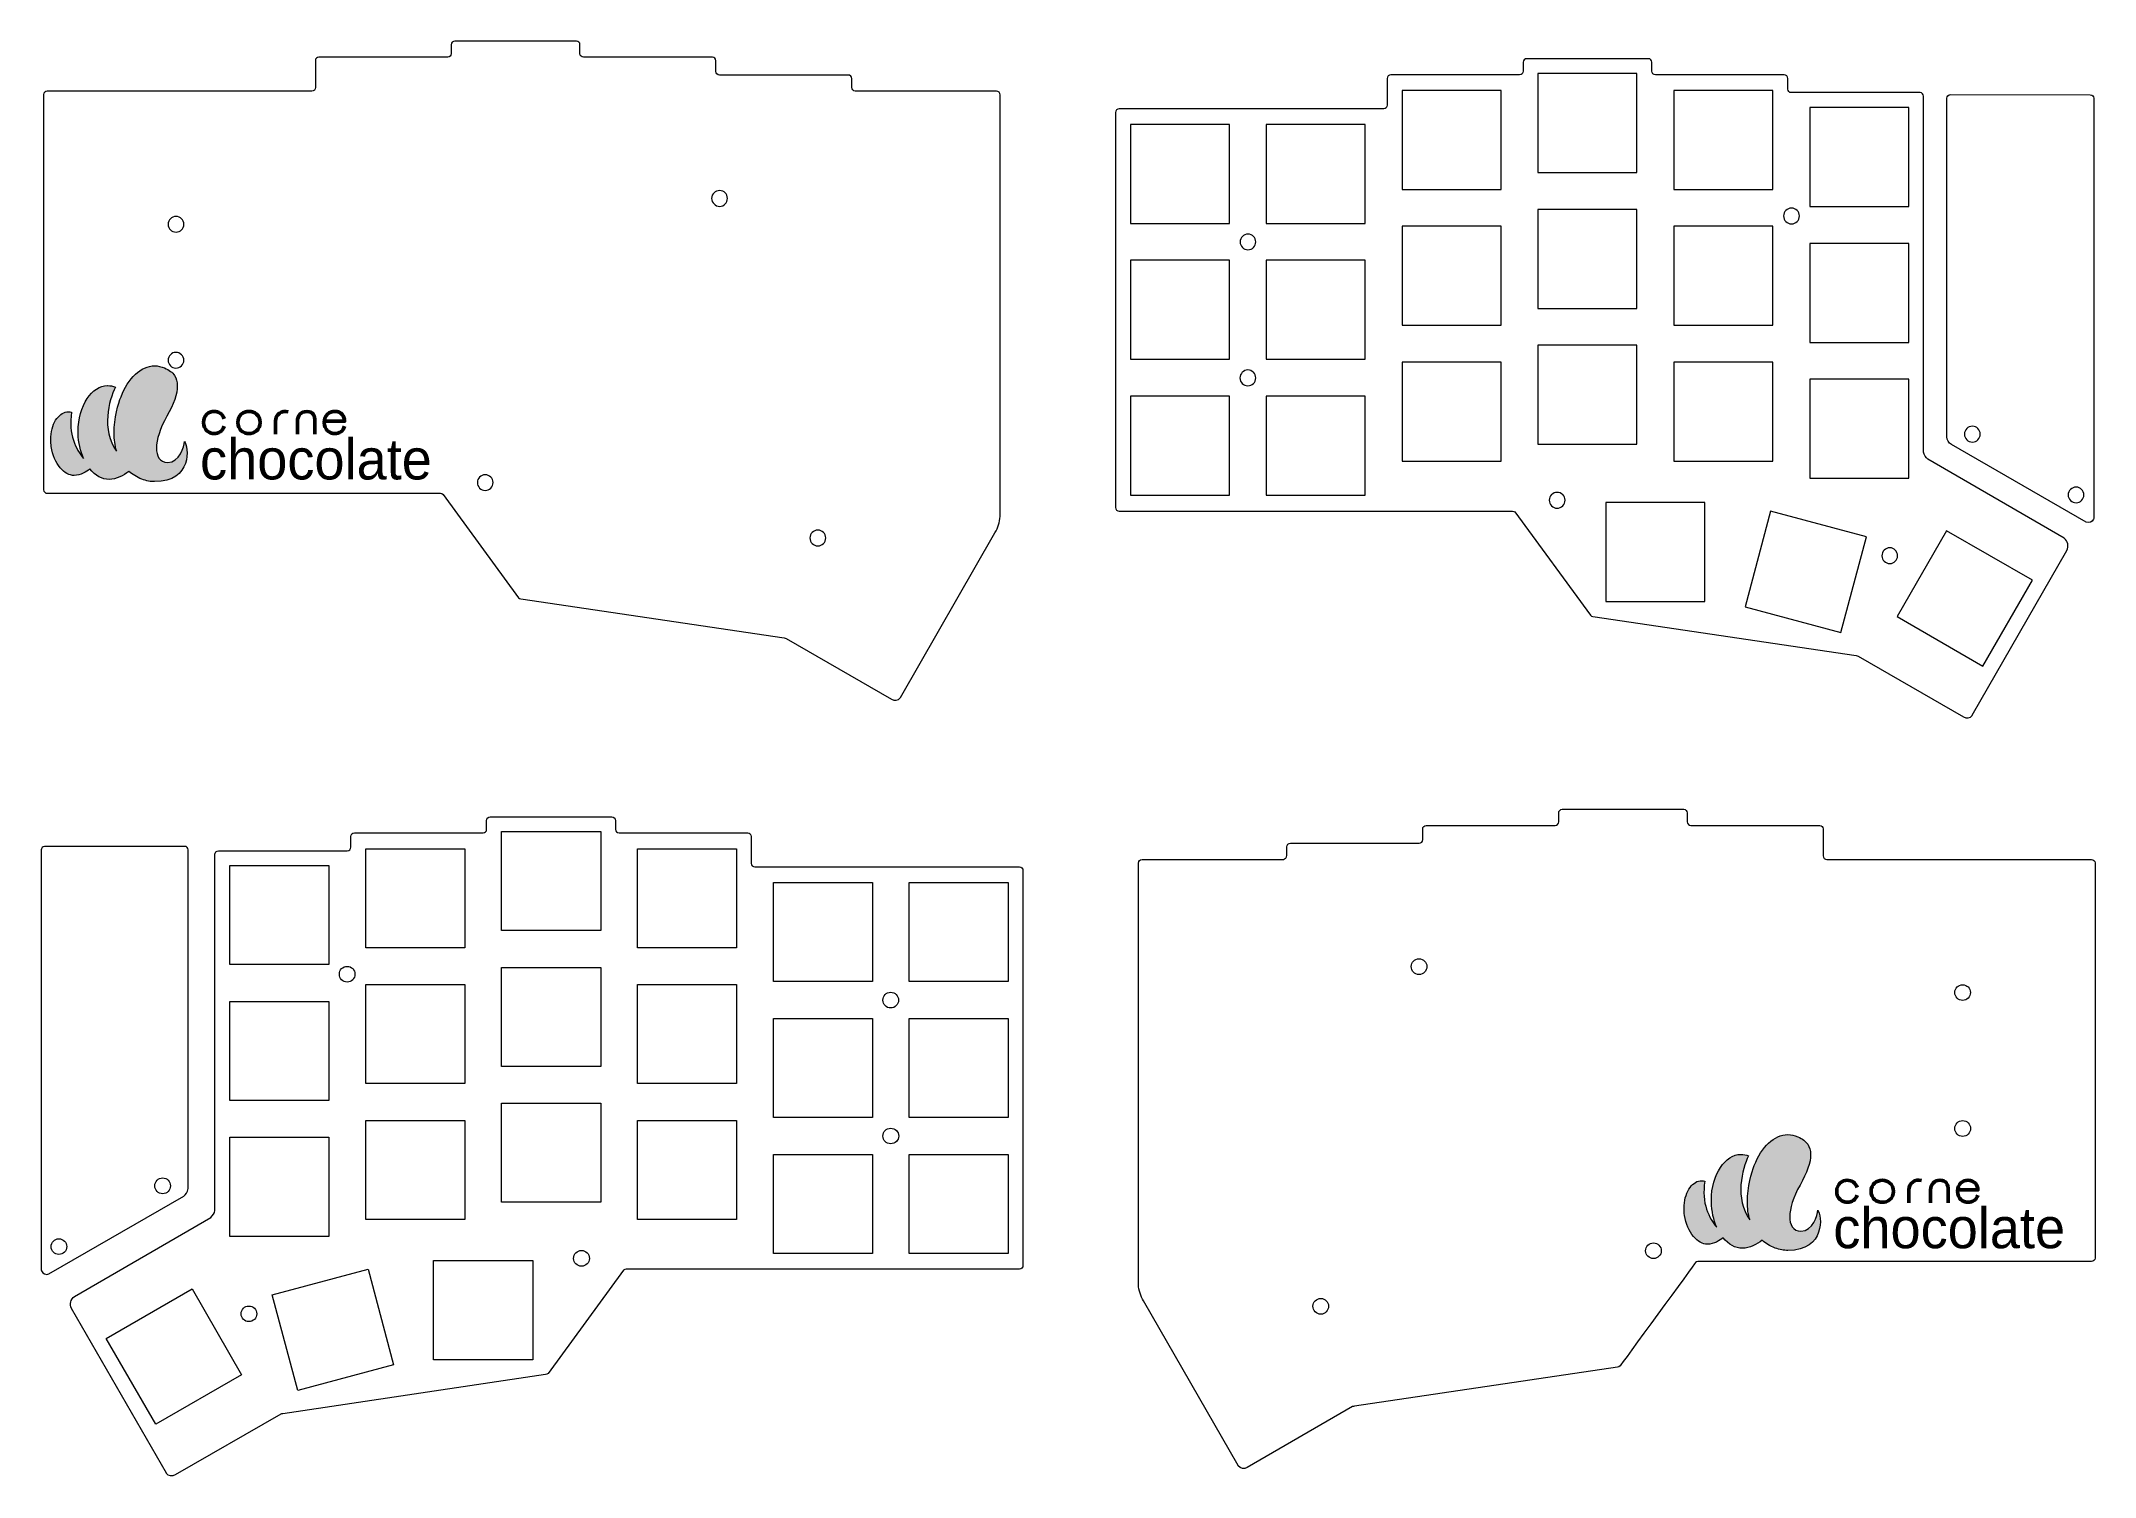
# Model space of a CAD drawing. Header units: inches. Extents: x -5.7 to 5.7, y -4 to 3.9.
import ezdxf

# ---------------------------------------------------------------- set-up
doc = ezdxf.new("R2010")
doc.units = ezdxf.units.IN
doc.header["$MEASUREMENT"] = 0
doc.layers.add('_U+5207_U+65AD_U+30D1_U+30B9', color=7, linetype='Continuous')
doc.layers.add('_U+5F6B_U+523B_U+30D1_U+30B9', color=7, linetype='Continuous')

msp = doc.modelspace()

# ---------------------------------------------------------------- texts
at = {"layer": '_U+5207_U+65AD_U+30D1_U+30B9', "color": 7, "true_color": 0xffffff, "insert": (-4.781, 1.513), "char_height": 0.22299, "attachment_point": 7}
msp.add_mtext('\\fSauna Pro Black|b0|i0|c0|p34;\\W1;chocolate', dxfattribs=at)
at = {"layer": '_U+5F6B_U+523B_U+30D1_U+30B9', "color": 7, "true_color": 0xffffff, "insert": (4.212, -2.72), "char_height": 0.22299, "attachment_point": 7}
msp.add_mtext('\\fSauna Pro Black|b0|i0|c0|p34;\\W1;chocolate', dxfattribs=at)

# ---------------------------------------------------------------- blocks, each defined once
blk = doc.blocks.new('block 2')
at = {"layer": '_U+5F6B_U+523B_U+30D1_U+30B9', "color": 7, "lineweight": 50, "true_color": 0xffffff}
for points, knots in [([(-4.649, 1.85), (-4.657, 1.877), (-4.68, 1.891), (-4.703, 1.891), (-4.732, 1.891), (-4.762, 1.871), (-4.762, 1.83), (-4.762, 1.789), (-4.733, 1.769), (-4.703, 1.769), (-4.68, 1.769), (-4.657, 1.782), (-4.649, 1.809)], [0, 0, 0, 0, 1, 1, 1, 2, 2, 2, 3, 3, 3, 4, 4, 4, 4]), ([(-4.512, 1.769), (-4.481, 1.769), (-4.45, 1.789), (-4.45, 1.83), (-4.45, 1.87), (-4.481, 1.891), (-4.511, 1.891), (-4.542, 1.891), (-4.573, 1.87), (-4.573, 1.83), (-4.573, 1.789), (-4.542, 1.769), (-4.512, 1.769)], [0, 0, 0, 0, 1, 1, 1, 2, 2, 2, 3, 3, 3, 4, 4, 4, 4]), ([(-4.296, 1.889), (-4.331, 1.899), (-4.365, 1.874), (-4.365, 1.837), (-4.365, 1.837), (-4.365, 1.766), (-4.365, 1.766)], [0, 0, 0, 0, 1, 1, 1, 2, 2, 2, 2]), ([(-4.149, 1.766), (-4.149, 1.766), (-4.149, 1.836), (-4.149, 1.836), (-4.149, 1.868), (-4.157, 1.89), (-4.193, 1.89), (-4.226, 1.891), (-4.245, 1.867), (-4.245, 1.837), (-4.245, 1.837), (-4.245, 1.766), (-4.245, 1.766)], [0, 0, 0, 0, 1, 1, 1, 2, 2, 2, 3, 3, 3, 4, 4, 4, 4])]:
    blk.add_open_spline(points, degree=3, knots=knots, dxfattribs=at)
blk = doc.blocks.new('block 3')
at = {"layer": '_U+5F6B_U+523B_U+30D1_U+30B9', "color": 7, "lineweight": 50, "true_color": 0xffffff}
for points, knots in [([(4.343, -2.383), (4.336, -2.356), (4.313, -2.343), (4.289, -2.343), (4.261, -2.343), (4.231, -2.362), (4.231, -2.403), (4.231, -2.444), (4.26, -2.464), (4.29, -2.464), (4.313, -2.464), (4.336, -2.451), (4.343, -2.424)], [0, 0, 0, 0, 1, 1, 1, 2, 2, 2, 3, 3, 3, 4, 4, 4, 4]), ([(4.481, -2.464), (4.512, -2.465), (4.543, -2.444), (4.543, -2.404), (4.543, -2.363), (4.512, -2.343), (4.482, -2.343), (4.451, -2.343), (4.42, -2.363), (4.42, -2.404), (4.42, -2.444), (4.45, -2.464), (4.481, -2.464)], [0, 0, 0, 0, 1, 1, 1, 2, 2, 2, 3, 3, 3, 4, 4, 4, 4]), ([(4.697, -2.344), (4.661, -2.334), (4.628, -2.359), (4.628, -2.396), (4.628, -2.396), (4.628, -2.467), (4.628, -2.467)], [0, 0, 0, 0, 1, 1, 1, 2, 2, 2, 2]), ([(4.844, -2.467), (4.844, -2.467), (4.844, -2.397), (4.844, -2.397), (4.844, -2.365), (4.836, -2.343), (4.8, -2.343), (4.766, -2.342), (4.748, -2.366), (4.748, -2.396), (4.748, -2.396), (4.748, -2.467), (4.748, -2.467)], [0, 0, 0, 0, 1, 1, 1, 2, 2, 2, 3, 3, 3, 4, 4, 4, 4])]:
    blk.add_open_spline(points, degree=3, knots=knots, dxfattribs=at)
blk = doc.blocks.new('block 4')
at = {"layer": '_U+5207_U+65AD_U+30D1_U+30B9', "color": 1, "lineweight": 9, "true_color": 0xff0000}
blk.add_open_spline([(-3.443, 1.434), (-3.446, 1.438), (-3.451, 1.44), (-3.457, 1.44), (-3.457, 1.44), (-4.874, 1.44), (-4.874, 1.44), (-4.874, 1.44), (-4.953, 1.44), (-4.953, 1.44), (-4.953, 1.44), (-5.622, 1.44), (-5.622, 1.44), (-5.633, 1.44), (-5.642, 1.448), (-5.642, 1.459), (-5.642, 1.459), (-5.642, 3.635), (-5.642, 3.635), (-5.642, 3.646), (-5.633, 3.654), (-5.622, 3.654), (-5.622, 3.654), (-4.953, 3.654), (-4.953, 3.654), (-4.953, 3.654), (-4.874, 3.654), (-4.874, 3.654), (-4.874, 3.654), (-4.165, 3.654), (-4.165, 3.654), (-4.154, 3.654), (-4.146, 3.663), (-4.146, 3.674), (-4.146, 3.674), (-4.146, 3.822), (-4.146, 3.822), (-4.146, 3.833), (-4.137, 3.841), (-4.126, 3.841), (-4.126, 3.841), (-3.417, 3.841), (-3.417, 3.841), (-3.406, 3.841), (-3.398, 3.85), (-3.398, 3.861), (-3.398, 3.861), (-3.398, 3.91), (-3.398, 3.91), (-3.398, 3.921), (-3.389, 3.93), (-3.378, 3.93), (-3.378, 3.93), (-2.709, 3.93), (-2.709, 3.93), (-2.698, 3.93), (-2.689, 3.921), (-2.689, 3.91), (-2.689, 3.91), (-2.689, 3.861), (-2.689, 3.861), (-2.689, 3.85), (-2.68, 3.841), (-2.669, 3.841), (-2.669, 3.841), (-1.96, 3.841), (-1.96, 3.841), (-1.95, 3.841), (-1.941, 3.833), (-1.941, 3.822), (-1.941, 3.822), (-1.941, 3.763), (-1.941, 3.763), (-1.941, 3.752), (-1.932, 3.743), (-1.921, 3.743), (-1.921, 3.743), (-1.212, 3.743), (-1.212, 3.743), (-1.201, 3.743), (-1.193, 3.734), (-1.193, 3.723), (-1.193, 3.723), (-1.193, 3.675), (-1.193, 3.675), (-1.192, 3.664), (-1.183, 3.656), (-1.173, 3.654), (-1.173, 3.654), (-0.395, 3.654), (-0.395, 3.654), (-0.384, 3.654), (-0.376, 3.645), (-0.376, 3.634), (-0.376, 3.634), (-0.376, 1.313), (-0.376, 1.313), (-0.377, 1.281), (-0.387, 1.25), (-0.404, 1.223), (-0.404, 1.223), (-0.925, 0.316), (-0.925, 0.316), (-0.925, 0.315), (-0.925, 0.315), (-0.925, 0.315), (-0.936, 0.299), (-0.958, 0.296), (-0.973, 0.306), (-0.973, 0.306), (-1.554, 0.641), (-1.554, 0.641), (-1.558, 0.642), (-1.561, 0.643), (-1.565, 0.644), (-1.565, 0.644), (-3.014, 0.859), (-3.014, 0.859), (-3.019, 0.859), (-3.024, 0.861), (-3.027, 0.865), (-3.027, 0.865), (-3.443, 1.434), (-3.443, 1.434)], degree=3, knots=[0, 0, 0, 0, 1, 1, 1, 2, 2, 2, 3, 3, 3, 4, 4, 4, 5, 5, 5, 6, 6, 6, 7, 7, 7, 8, 8, 8, 9, 9, 9, 10, 10, 10, 11, 11, 11, 12, 12, 12, 13, 13, 13, 14, 14, 14, 15, 15, 15, 16, 16, 16, 17, 17, 17, 18, 18, 18, 19, 19, 19, 20, 20, 20, 21, 21, 21, 22, 22, 22, 23, 23, 23, 24, 24, 24, 25, 25, 25, 26, 26, 26, 27, 27, 27, 28, 28, 28, 29, 29, 29, 30, 30, 30, 31, 31, 31, 32, 32, 32, 33, 33, 33, 34, 34, 34, 35, 35, 35, 36, 36, 36, 37, 37, 37, 38, 38, 38, 39, 39, 39, 40, 40, 40, 41, 41, 41, 41], dxfattribs=at)
blk = doc.blocks.new('block 5')
at = {"layer": '_U+5207_U+65AD_U+30D1_U+30B9', "color": 1, "lineweight": 9, "true_color": 0xff0000}
blk.add_open_spline([(-3.254, 1.499), (-3.254, 1.523), (-3.235, 1.542), (-3.211, 1.542), (-3.187, 1.542), (-3.167, 1.523), (-3.167, 1.499), (-3.167, 1.475), (-3.187, 1.456), (-3.211, 1.456), (-3.235, 1.456), (-3.254, 1.475), (-3.254, 1.499), (-3.254, 1.499), (-3.254, 1.499), (-3.254, 1.499)], degree=3, knots=[0, 0, 0, 0, 1, 1, 1, 2, 2, 2, 3, 3, 3, 4, 4, 4, 5, 5, 5, 5], dxfattribs=at)
blk = doc.blocks.new('block 6')
at = {"layer": '_U+5207_U+65AD_U+30D1_U+30B9', "color": 1, "lineweight": 9, "true_color": 0xff0000}
blk.add_open_spline([(-1.964, 3.064), (-1.964, 3.088), (-1.944, 3.107), (-1.92, 3.107), (-1.896, 3.107), (-1.877, 3.088), (-1.877, 3.064), (-1.877, 3.04), (-1.896, 3.02), (-1.92, 3.02), (-1.944, 3.02), (-1.964, 3.04), (-1.964, 3.064), (-1.964, 3.064), (-1.964, 3.064), (-1.964, 3.064)], degree=3, knots=[0, 0, 0, 0, 1, 1, 1, 2, 2, 2, 3, 3, 3, 4, 4, 4, 5, 5, 5, 5], dxfattribs=at)
blk = doc.blocks.new('block 7')
at = {"layer": '_U+5207_U+65AD_U+30D1_U+30B9', "color": 1, "lineweight": 9, "true_color": 0xff0000}
blk.add_open_spline([(-4.957, 2.921), (-4.957, 2.945), (-4.937, 2.964), (-4.913, 2.964), (-4.889, 2.964), (-4.87, 2.945), (-4.87, 2.921), (-4.87, 2.897), (-4.889, 2.878), (-4.913, 2.878), (-4.937, 2.878), (-4.957, 2.897), (-4.957, 2.921), (-4.957, 2.921), (-4.957, 2.921), (-4.957, 2.921)], degree=3, knots=[0, 0, 0, 0, 1, 1, 1, 2, 2, 2, 3, 3, 3, 4, 4, 4, 5, 5, 5, 5], dxfattribs=at)
blk = doc.blocks.new('block 8')
at = {"layer": '_U+5207_U+65AD_U+30D1_U+30B9', "color": 1, "lineweight": 9, "true_color": 0xff0000}
blk.add_open_spline([(-4.957, 2.172), (-4.957, 2.196), (-4.938, 2.216), (-4.914, 2.216), (-4.89, 2.216), (-4.87, 2.196), (-4.87, 2.172), (-4.87, 2.149), (-4.89, 2.129), (-4.914, 2.129), (-4.938, 2.129), (-4.957, 2.149), (-4.957, 2.172), (-4.957, 2.172), (-4.957, 2.172), (-4.957, 2.172)], degree=3, knots=[0, 0, 0, 0, 1, 1, 1, 2, 2, 2, 3, 3, 3, 4, 4, 4, 5, 5, 5, 5], dxfattribs=at)
blk = doc.blocks.new('block 9')
at = {"layer": '_U+5207_U+65AD_U+30D1_U+30B9', "color": 1, "lineweight": 9, "true_color": 0xff0000}
blk.add_open_spline([(-1.423, 1.194), (-1.423, 1.217), (-1.403, 1.237), (-1.379, 1.237), (-1.355, 1.237), (-1.336, 1.217), (-1.336, 1.194), (-1.336, 1.17), (-1.355, 1.15), (-1.379, 1.15), (-1.403, 1.15), (-1.423, 1.17), (-1.423, 1.194), (-1.423, 1.194), (-1.423, 1.194), (-1.423, 1.194)], degree=3, knots=[0, 0, 0, 0, 1, 1, 1, 2, 2, 2, 3, 3, 3, 4, 4, 4, 5, 5, 5, 5], dxfattribs=at)
blk = doc.blocks.new('block 11')
at = {"layer": '_U+5207_U+65AD_U+30D1_U+30B9', "color": 1, "lineweight": 9, "true_color": 0xff0000}
blk.add_open_spline([(2.459, 1.337), (2.456, 1.34), (2.451, 1.342), (2.445, 1.342), (2.445, 1.342), (1.028, 1.342), (1.028, 1.342), (1.028, 1.342), (0.949, 1.342), (0.949, 1.342), (0.949, 1.342), (0.28, 1.342), (0.28, 1.342), (0.269, 1.342), (0.26, 1.351), (0.26, 1.362), (0.26, 1.362), (0.26, 3.537), (0.26, 3.537), (0.26, 3.548), (0.269, 3.557), (0.28, 3.557), (0.28, 3.557), (0.949, 3.557), (0.949, 3.557), (0.949, 3.557), (1.028, 3.557), (1.028, 3.557), (1.028, 3.557), (1.737, 3.557), (1.737, 3.557), (1.748, 3.557), (1.756, 3.566), (1.756, 3.577), (1.756, 3.577), (1.756, 3.724), (1.756, 3.724), (1.756, 3.735), (1.765, 3.744), (1.776, 3.744), (1.776, 3.744), (2.485, 3.744), (2.485, 3.744), (2.496, 3.744), (2.505, 3.753), (2.505, 3.764), (2.505, 3.764), (2.505, 3.813), (2.505, 3.813), (2.505, 3.824), (2.513, 3.833), (2.524, 3.833), (2.524, 3.833), (3.194, 3.833), (3.194, 3.833), (3.204, 3.833), (3.213, 3.824), (3.213, 3.813), (3.213, 3.813), (3.213, 3.764), (3.213, 3.764), (3.213, 3.753), (3.222, 3.744), (3.233, 3.744), (3.233, 3.744), (3.942, 3.744), (3.942, 3.744), (3.953, 3.744), (3.961, 3.735), (3.961, 3.724), (3.961, 3.724), (3.961, 3.665), (3.961, 3.665), (3.961, 3.655), (3.97, 3.646), (3.981, 3.646), (3.981, 3.646), (4.69, 3.646), (4.69, 3.646), (4.701, 3.646), (4.709, 3.637), (4.709, 3.626), (4.709, 3.626), (4.709, 3.577), (4.709, 3.577), (4.709, 3.577), (4.709, 2.937), (4.709, 2.937), (4.709, 2.937), (4.709, 1.666), (4.709, 1.666), (4.713, 1.651), (4.721, 1.637), (4.732, 1.627), (4.732, 1.627), (5.483, 1.192), (5.483, 1.192), (5.504, 1.177), (5.51, 1.148), (5.498, 1.125), (5.498, 1.125), (4.977, 0.218), (4.977, 0.218), (4.977, 0.218), (4.977, 0.218), (4.977, 0.217), (4.966, 0.202), (4.944, 0.198), (4.929, 0.209), (4.929, 0.209), (4.348, 0.543), (4.348, 0.543), (4.344, 0.545), (4.341, 0.546), (4.337, 0.546), (4.337, 0.546), (2.888, 0.762), (2.888, 0.762), (2.883, 0.762), (2.879, 0.764), (2.875, 0.768), (2.875, 0.768), (2.459, 1.337), (2.459, 1.337)], degree=3, knots=[0, 0, 0, 0, 1, 1, 1, 2, 2, 2, 3, 3, 3, 4, 4, 4, 5, 5, 5, 6, 6, 6, 7, 7, 7, 8, 8, 8, 9, 9, 9, 10, 10, 10, 11, 11, 11, 12, 12, 12, 13, 13, 13, 14, 14, 14, 15, 15, 15, 16, 16, 16, 17, 17, 17, 18, 18, 18, 19, 19, 19, 20, 20, 20, 21, 21, 21, 22, 22, 22, 23, 23, 23, 24, 24, 24, 25, 25, 25, 26, 26, 26, 27, 27, 27, 28, 28, 28, 29, 29, 29, 30, 30, 30, 31, 31, 31, 32, 32, 32, 33, 33, 33, 34, 34, 34, 35, 35, 35, 36, 36, 36, 37, 37, 37, 38, 38, 38, 39, 39, 39, 40, 40, 40, 41, 41, 41, 41], dxfattribs=at)
blk = doc.blocks.new('block 12')
at = {"layer": '_U+5207_U+65AD_U+30D1_U+30B9', "color": 1, "lineweight": 9, "true_color": 0xff0000}
blk.add_open_spline([(3.938, 2.967), (3.938, 2.99), (3.958, 3.01), (3.982, 3.01), (4.006, 3.01), (4.025, 2.99), (4.025, 2.967), (4.025, 2.943), (4.006, 2.923), (3.982, 2.923), (3.958, 2.923), (3.938, 2.943), (3.938, 2.967), (3.938, 2.967), (3.938, 2.967), (3.938, 2.967)], degree=3, knots=[0, 0, 0, 0, 1, 1, 1, 2, 2, 2, 3, 3, 3, 4, 4, 4, 5, 5, 5, 5], dxfattribs=at)
blk = doc.blocks.new('block 13')
at = {"layer": '_U+5207_U+65AD_U+30D1_U+30B9', "color": 1, "lineweight": 9, "true_color": 0xff0000}
blk.add_open_spline([(0.946, 2.824), (0.946, 2.848), (0.965, 2.867), (0.989, 2.867), (1.013, 2.867), (1.032, 2.848), (1.032, 2.824), (1.032, 2.8), (1.013, 2.781), (0.989, 2.781), (0.965, 2.781), (0.946, 2.8), (0.946, 2.824), (0.946, 2.824), (0.946, 2.824), (0.946, 2.824)], degree=3, knots=[0, 0, 0, 0, 1, 1, 1, 2, 2, 2, 3, 3, 3, 4, 4, 4, 5, 5, 5, 5], dxfattribs=at)
blk = doc.blocks.new('block 14')
at = {"layer": '_U+5207_U+65AD_U+30D1_U+30B9', "color": 1, "lineweight": 9, "true_color": 0xff0000}
blk.add_open_spline([(0.945, 2.075), (0.945, 2.099), (0.965, 2.119), (0.988, 2.119), (1.012, 2.119), (1.032, 2.099), (1.032, 2.075), (1.032, 2.051), (1.012, 2.032), (0.988, 2.032), (0.965, 2.032), (0.945, 2.051), (0.945, 2.075), (0.945, 2.075), (0.945, 2.075), (0.945, 2.075)], degree=3, knots=[0, 0, 0, 0, 1, 1, 1, 2, 2, 2, 3, 3, 3, 4, 4, 4, 5, 5, 5, 5], dxfattribs=at)
blk = doc.blocks.new('block 15')
at = {"layer": '_U+5207_U+65AD_U+30D1_U+30B9', "color": 1, "lineweight": 9, "true_color": 0xff0000}
blk.add_open_spline([(4.48, 1.096), (4.48, 1.12), (4.499, 1.14), (4.523, 1.14), (4.547, 1.14), (4.566, 1.12), (4.566, 1.096), (4.566, 1.072), (4.547, 1.053), (4.523, 1.053), (4.499, 1.053), (4.48, 1.072), (4.48, 1.096), (4.48, 1.096), (4.48, 1.096), (4.48, 1.096)], degree=3, knots=[0, 0, 0, 0, 1, 1, 1, 2, 2, 2, 3, 3, 3, 4, 4, 4, 5, 5, 5, 5], dxfattribs=at)
blk = doc.blocks.new('block 16')
at = {"layer": '_U+5207_U+65AD_U+30D1_U+30B9', "color": 1, "lineweight": 9, "true_color": 0xff0000}
blk.add_open_spline([(2.648, 1.402), (2.648, 1.426), (2.667, 1.445), (2.691, 1.445), (2.715, 1.445), (2.735, 1.426), (2.735, 1.402), (2.735, 1.378), (2.715, 1.358), (2.691, 1.358), (2.667, 1.358), (2.648, 1.378), (2.648, 1.402), (2.648, 1.402), (2.648, 1.402), (2.648, 1.402)], degree=3, knots=[0, 0, 0, 0, 1, 1, 1, 2, 2, 2, 3, 3, 3, 4, 4, 4, 5, 5, 5, 5], dxfattribs=at)
blk = doc.blocks.new('block 17')
at = {"layer": '_U+5207_U+65AD_U+30D1_U+30B9', "color": 1, "lineweight": 9, "true_color": 0xff0000}
blk.add_lwpolyline([(0.342, 3.471), (0.342, 2.926), (0.887, 2.926), (0.887, 3.471), (0.342, 3.471)], dxfattribs=at)
blk = doc.blocks.new('block 18')
at = {"layer": '_U+5207_U+65AD_U+30D1_U+30B9', "color": 1, "lineweight": 9, "true_color": 0xff0000}
blk.add_lwpolyline([(0.342, 2.723), (0.342, 2.178), (0.887, 2.178), (0.887, 2.723), (0.342, 2.723)], dxfattribs=at)
blk = doc.blocks.new('block 19')
at = {"layer": '_U+5207_U+65AD_U+30D1_U+30B9', "color": 1, "lineweight": 9, "true_color": 0xff0000}
blk.add_lwpolyline([(0.342, 1.975), (0.342, 1.429), (0.887, 1.429), (0.887, 1.975), (0.342, 1.975)], dxfattribs=at)
blk = doc.blocks.new('block 20')
at = {"layer": '_U+5207_U+65AD_U+30D1_U+30B9', "color": 1, "lineweight": 9, "true_color": 0xff0000}
blk.add_lwpolyline([(1.09, 3.471), (1.09, 2.926), (1.635, 2.926), (1.635, 3.471), (1.09, 3.471)], dxfattribs=at)
blk = doc.blocks.new('block 21')
at = {"layer": '_U+5207_U+65AD_U+30D1_U+30B9', "color": 1, "lineweight": 9, "true_color": 0xff0000}
blk.add_lwpolyline([(1.09, 2.723), (1.09, 2.178), (1.635, 2.178), (1.635, 2.723), (1.09, 2.723)], dxfattribs=at)
blk = doc.blocks.new('block 22')
at = {"layer": '_U+5207_U+65AD_U+30D1_U+30B9', "color": 1, "lineweight": 9, "true_color": 0xff0000}
blk.add_lwpolyline([(1.09, 1.975), (1.09, 1.429), (1.635, 1.429), (1.635, 1.975), (1.09, 1.975)], dxfattribs=at)
blk = doc.blocks.new('block 23')
at = {"layer": '_U+5207_U+65AD_U+30D1_U+30B9', "color": 1, "lineweight": 9, "true_color": 0xff0000}
blk.add_lwpolyline([(1.838, 3.658), (1.838, 3.113), (2.383, 3.113), (2.383, 3.658), (1.838, 3.658)], dxfattribs=at)
blk = doc.blocks.new('block 24')
at = {"layer": '_U+5207_U+65AD_U+30D1_U+30B9', "color": 1, "lineweight": 9, "true_color": 0xff0000}
blk.add_lwpolyline([(1.838, 2.91), (1.838, 2.365), (2.383, 2.365), (2.383, 2.91), (1.838, 2.91)], dxfattribs=at)
blk = doc.blocks.new('block 25')
at = {"layer": '_U+5207_U+65AD_U+30D1_U+30B9', "color": 1, "lineweight": 9, "true_color": 0xff0000}
blk.add_lwpolyline([(1.838, 2.162), (1.838, 1.616), (2.383, 1.616), (2.383, 2.162), (1.838, 2.162)], dxfattribs=at)
blk = doc.blocks.new('block 26')
at = {"layer": '_U+5207_U+65AD_U+30D1_U+30B9', "color": 1, "lineweight": 9, "true_color": 0xff0000}
blk.add_lwpolyline([(2.586, 3.751), (2.586, 3.206), (3.131, 3.206), (3.131, 3.751), (2.586, 3.751)], dxfattribs=at)
blk = doc.blocks.new('block 27')
at = {"layer": '_U+5207_U+65AD_U+30D1_U+30B9', "color": 1, "lineweight": 9, "true_color": 0xff0000}
blk.add_lwpolyline([(2.586, 3.003), (2.586, 2.458), (3.131, 2.458), (3.131, 3.003), (2.586, 3.003)], dxfattribs=at)
blk = doc.blocks.new('block 28')
at = {"layer": '_U+5207_U+65AD_U+30D1_U+30B9', "color": 1, "lineweight": 9, "true_color": 0xff0000}
blk.add_lwpolyline([(2.586, 2.255), (2.586, 1.71), (3.131, 1.71), (3.131, 2.255), (2.586, 2.255)], dxfattribs=at)
blk = doc.blocks.new('block 29')
at = {"layer": '_U+5207_U+65AD_U+30D1_U+30B9', "color": 1, "lineweight": 9, "true_color": 0xff0000}
blk.add_lwpolyline([(3.334, 3.658), (3.334, 3.113), (3.879, 3.113), (3.879, 3.658), (3.334, 3.658)], dxfattribs=at)
blk = doc.blocks.new('block 30')
at = {"layer": '_U+5207_U+65AD_U+30D1_U+30B9', "color": 1, "lineweight": 9, "true_color": 0xff0000}
blk.add_lwpolyline([(3.334, 2.91), (3.334, 2.365), (3.879, 2.365), (3.879, 2.91), (3.334, 2.91)], dxfattribs=at)
blk = doc.blocks.new('block 31')
at = {"layer": '_U+5207_U+65AD_U+30D1_U+30B9', "color": 1, "lineweight": 9, "true_color": 0xff0000}
blk.add_lwpolyline([(3.334, 2.162), (3.334, 1.616), (3.879, 1.616), (3.879, 2.162), (3.334, 2.162)], dxfattribs=at)
blk = doc.blocks.new('block 32')
at = {"layer": '_U+5207_U+65AD_U+30D1_U+30B9', "color": 1, "lineweight": 9, "true_color": 0xff0000}
blk.add_lwpolyline([(4.082, 3.564), (4.082, 3.019), (4.628, 3.019), (4.628, 3.564), (4.082, 3.564)], dxfattribs=at)
blk = doc.blocks.new('block 33')
at = {"layer": '_U+5207_U+65AD_U+30D1_U+30B9', "color": 1, "lineweight": 9, "true_color": 0xff0000}
blk.add_lwpolyline([(4.082, 2.816), (4.082, 2.271), (4.628, 2.271), (4.628, 2.816), (4.082, 2.816)], dxfattribs=at)
blk = doc.blocks.new('block 34')
at = {"layer": '_U+5207_U+65AD_U+30D1_U+30B9', "color": 1, "lineweight": 9, "true_color": 0xff0000}
blk.add_lwpolyline([(4.082, 2.068), (4.082, 1.523), (4.628, 1.523), (4.628, 2.068), (4.082, 2.068)], dxfattribs=at)
blk = doc.blocks.new('block 35')
at = {"layer": '_U+5207_U+65AD_U+30D1_U+30B9', "color": 1, "lineweight": 9, "true_color": 0xff0000}
blk.add_lwpolyline([(2.96, 1.389), (2.96, 0.844), (3.505, 0.844), (3.505, 1.389), (2.96, 1.389)], dxfattribs=at)
blk = doc.blocks.new('block 36')
at = {"layer": '_U+5207_U+65AD_U+30D1_U+30B9', "color": 1, "lineweight": 9, "true_color": 0xff0000}
blk.add_lwpolyline([(3.867, 1.342), (3.726, 0.815), (4.253, 0.674), (4.394, 1.201), (3.867, 1.342)], dxfattribs=at)
blk = doc.blocks.new('block 37')
at = {"layer": '_U+5207_U+65AD_U+30D1_U+30B9', "color": 1, "lineweight": 9, "true_color": 0xff0000}
blk.add_lwpolyline([(4.836, 1.233), (4.563, 0.761), (5.036, 0.488), (5.308, 0.961), (4.836, 1.233)], dxfattribs=at)
blk = doc.blocks.new('block 10')
at = {"layer": '_U+5207_U+65AD_U+30D1_U+30B9'}
for name in ['block 11', 'block 26', 'block 23', 'block 29', 'block 32', 'block 17', 'block 20', 'block 27', 'block 12', 'block 13', 'block 24', 'block 30', 'block 18', 'block 21', 'block 33', 'block 25', 'block 28', 'block 31', 'block 14', 'block 34', 'block 19', 'block 22', 'block 16', 'block 35', 'block 36', 'block 15', 'block 37']:
    blk.add_blockref(name, (0, 0), dxfattribs=at)
blk = doc.blocks.new('block 38')
at = {"layer": '_U+5207_U+65AD_U+30D1_U+30B9', "color": 1, "lineweight": 9, "true_color": 0xff0000}
blk.add_open_spline([(3.453, -2.796), (3.457, -2.792), (3.462, -2.79), (3.467, -2.79), (3.467, -2.79), (4.885, -2.79), (4.885, -2.79), (4.885, -2.79), (4.963, -2.79), (4.963, -2.79), (4.963, -2.79), (5.633, -2.79), (5.633, -2.79), (5.644, -2.79), (5.653, -2.782), (5.653, -2.771), (5.653, -2.771), (5.653, -0.595), (5.653, -0.595), (5.653, -0.584), (5.644, -0.576), (5.633, -0.576), (5.633, -0.576), (4.963, -0.576), (4.963, -0.576), (4.963, -0.576), (4.885, -0.576), (4.885, -0.576), (4.885, -0.576), (4.176, -0.576), (4.176, -0.576), (4.165, -0.576), (4.156, -0.567), (4.156, -0.556), (4.156, -0.556), (4.156, -0.408), (4.156, -0.408), (4.156, -0.397), (4.148, -0.389), (4.137, -0.389), (4.137, -0.389), (3.428, -0.389), (3.428, -0.389), (3.417, -0.389), (3.408, -0.38), (3.408, -0.369), (3.408, -0.369), (3.408, -0.32), (3.408, -0.32), (3.408, -0.309), (3.399, -0.3), (3.389, -0.3), (3.389, -0.3), (2.719, -0.3), (2.719, -0.3), (2.708, -0.3), (2.7, -0.309), (2.7, -0.32), (2.7, -0.32), (2.7, -0.369), (2.7, -0.369), (2.7, -0.38), (2.691, -0.389), (2.68, -0.389), (2.68, -0.389), (1.971, -0.389), (1.971, -0.389), (1.96, -0.389), (1.951, -0.397), (1.951, -0.408), (1.951, -0.408), (1.951, -0.467), (1.951, -0.467), (1.951, -0.478), (1.943, -0.487), (1.932, -0.487), (1.932, -0.487), (1.223, -0.487), (1.223, -0.487), (1.212, -0.487), (1.203, -0.496), (1.203, -0.507), (1.203, -0.507), (1.203, -0.555), (1.203, -0.555), (1.202, -0.566), (1.194, -0.574), (1.184, -0.576), (1.184, -0.576), (0.406, -0.576), (0.406, -0.576), (0.395, -0.576), (0.386, -0.585), (0.386, -0.596), (0.386, -0.596), (0.386, -2.917), (0.386, -2.917), (0.388, -2.949), (0.398, -2.98), (0.414, -3.007), (0.414, -3.007), (0.936, -3.914), (0.936, -3.914), (0.936, -3.915), (0.936, -3.915), (0.936, -3.915), (0.947, -3.931), (0.969, -3.934), (0.984, -3.924), (0.984, -3.924), (1.565, -3.589), (1.565, -3.589), (1.568, -3.588), (1.572, -3.587), (1.576, -3.586), (1.576, -3.586), (3.024, -3.371), (3.024, -3.371), (3.029, -3.371), (3.034, -3.369), (3.038, -3.365), (3.038, -3.365), (3.454, -2.796), (3.453, -2.796)], degree=3, knots=[0, 0, 0, 0, 1, 1, 1, 2, 2, 2, 3, 3, 3, 4, 4, 4, 5, 5, 5, 6, 6, 6, 7, 7, 7, 8, 8, 8, 9, 9, 9, 10, 10, 10, 11, 11, 11, 12, 12, 12, 13, 13, 13, 14, 14, 14, 15, 15, 15, 16, 16, 16, 17, 17, 17, 18, 18, 18, 19, 19, 19, 20, 20, 20, 21, 21, 21, 22, 22, 22, 23, 23, 23, 24, 24, 24, 25, 25, 25, 26, 26, 26, 27, 27, 27, 28, 28, 28, 29, 29, 29, 30, 30, 30, 31, 31, 31, 32, 32, 32, 33, 33, 33, 34, 34, 34, 35, 35, 35, 36, 36, 36, 37, 37, 37, 38, 38, 38, 39, 39, 39, 40, 40, 40, 41, 41, 41, 41], dxfattribs=at)
blk = doc.blocks.new('block 39')
at = {"layer": '_U+5207_U+65AD_U+30D1_U+30B9', "color": 1, "lineweight": 9, "true_color": 0xff0000}
blk.add_open_spline([(3.265, -2.731), (3.265, -2.707), (3.245, -2.688), (3.222, -2.688), (3.198, -2.688), (3.178, -2.707), (3.178, -2.731), (3.178, -2.755), (3.198, -2.774), (3.222, -2.774), (3.245, -2.774), (3.265, -2.755), (3.265, -2.731), (3.265, -2.731), (3.265, -2.731), (3.265, -2.731)], degree=3, knots=[0, 0, 0, 0, 1, 1, 1, 2, 2, 2, 3, 3, 3, 4, 4, 4, 5, 5, 5, 5], dxfattribs=at)
blk = doc.blocks.new('block 40')
at = {"layer": '_U+5207_U+65AD_U+30D1_U+30B9', "color": 1, "lineweight": 9, "true_color": 0xff0000}
blk.add_open_spline([(1.974, -1.166), (1.974, -1.142), (1.955, -1.123), (1.931, -1.123), (1.907, -1.123), (1.888, -1.142), (1.888, -1.166), (1.888, -1.19), (1.907, -1.21), (1.931, -1.21), (1.955, -1.21), (1.974, -1.19), (1.974, -1.166), (1.974, -1.166), (1.974, -1.166), (1.974, -1.166)], degree=3, knots=[0, 0, 0, 0, 1, 1, 1, 2, 2, 2, 3, 3, 3, 4, 4, 4, 5, 5, 5, 5], dxfattribs=at)
blk = doc.blocks.new('block 41')
at = {"layer": '_U+5207_U+65AD_U+30D1_U+30B9', "color": 1, "lineweight": 9, "true_color": 0xff0000}
blk.add_open_spline([(4.967, -1.309), (4.967, -1.285), (4.948, -1.266), (4.924, -1.266), (4.9, -1.266), (4.881, -1.285), (4.881, -1.309), (4.881, -1.333), (4.9, -1.352), (4.924, -1.352), (4.948, -1.352), (4.967, -1.333), (4.967, -1.309), (4.967, -1.309), (4.967, -1.309), (4.967, -1.309)], degree=3, knots=[0, 0, 0, 0, 1, 1, 1, 2, 2, 2, 3, 3, 3, 4, 4, 4, 5, 5, 5, 5], dxfattribs=at)
blk = doc.blocks.new('block 42')
at = {"layer": '_U+5207_U+65AD_U+30D1_U+30B9', "color": 1, "lineweight": 9, "true_color": 0xff0000}
blk.add_open_spline([(4.968, -2.058), (4.968, -2.034), (4.948, -2.014), (4.924, -2.014), (4.9, -2.014), (4.881, -2.034), (4.881, -2.058), (4.881, -2.081), (4.9, -2.101), (4.924, -2.101), (4.948, -2.101), (4.968, -2.081), (4.968, -2.058), (4.968, -2.058), (4.968, -2.058), (4.968, -2.058)], degree=3, knots=[0, 0, 0, 0, 1, 1, 1, 2, 2, 2, 3, 3, 3, 4, 4, 4, 5, 5, 5, 5], dxfattribs=at)
blk = doc.blocks.new('block 43')
at = {"layer": '_U+5207_U+65AD_U+30D1_U+30B9', "color": 1, "lineweight": 9, "true_color": 0xff0000}
blk.add_open_spline([(1.433, -3.036), (1.433, -3.013), (1.414, -2.993), (1.39, -2.993), (1.366, -2.993), (1.347, -3.013), (1.347, -3.036), (1.347, -3.06), (1.366, -3.08), (1.39, -3.08), (1.414, -3.08), (1.433, -3.06), (1.433, -3.036), (1.433, -3.036), (1.433, -3.036), (1.433, -3.036)], degree=3, knots=[0, 0, 0, 0, 1, 1, 1, 2, 2, 2, 3, 3, 3, 4, 4, 4, 5, 5, 5, 5], dxfattribs=at)
blk = doc.blocks.new('block 45')
at = {"layer": '_U+5207_U+65AD_U+30D1_U+30B9', "color": 1, "lineweight": 9, "true_color": 0xff0000}
blk.add_open_spline([(-2.449, -2.838), (-2.445, -2.834), (-2.44, -2.832), (-2.435, -2.832), (-2.435, -2.832), (-1.017, -2.832), (-1.017, -2.832), (-1.017, -2.832), (-0.939, -2.832), (-0.939, -2.832), (-0.939, -2.832), (-0.269, -2.832), (-0.269, -2.832), (-0.258, -2.832), (-0.25, -2.823), (-0.25, -2.812), (-0.25, -2.812), (-0.25, -0.637), (-0.25, -0.637), (-0.25, -0.626), (-0.258, -0.617), (-0.269, -0.617), (-0.269, -0.617), (-0.939, -0.617), (-0.939, -0.617), (-0.939, -0.617), (-1.017, -0.617), (-1.017, -0.617), (-1.017, -0.617), (-1.726, -0.617), (-1.726, -0.617), (-1.737, -0.617), (-1.746, -0.608), (-1.746, -0.598), (-1.746, -0.598), (-1.746, -0.45), (-1.746, -0.45), (-1.746, -0.439), (-1.755, -0.43), (-1.765, -0.43), (-1.765, -0.43), (-2.474, -0.43), (-2.474, -0.43), (-2.485, -0.43), (-2.494, -0.421), (-2.494, -0.411), (-2.494, -0.411), (-2.494, -0.361), (-2.494, -0.361), (-2.494, -0.351), (-2.503, -0.342), (-2.514, -0.342), (-2.514, -0.342), (-3.183, -0.342), (-3.183, -0.342), (-3.194, -0.342), (-3.203, -0.351), (-3.203, -0.361), (-3.203, -0.361), (-3.203, -0.411), (-3.203, -0.411), (-3.203, -0.421), (-3.211, -0.43), (-3.222, -0.43), (-3.222, -0.43), (-3.931, -0.43), (-3.931, -0.43), (-3.942, -0.43), (-3.951, -0.439), (-3.951, -0.45), (-3.951, -0.45), (-3.951, -0.509), (-3.951, -0.509), (-3.951, -0.52), (-3.959, -0.529), (-3.97, -0.529), (-3.97, -0.529), (-4.679, -0.529), (-4.679, -0.529), (-4.69, -0.529), (-4.699, -0.538), (-4.699, -0.548), (-4.699, -0.548), (-4.699, -0.597), (-4.699, -0.597), (-4.699, -0.597), (-4.699, -1.237), (-4.699, -1.237), (-4.699, -1.237), (-4.699, -2.509), (-4.699, -2.509), (-4.702, -2.524), (-4.71, -2.537), (-4.721, -2.548), (-4.721, -2.548), (-5.473, -2.982), (-5.473, -2.982), (-5.493, -2.998), (-5.5, -3.026), (-5.488, -3.049), (-5.488, -3.049), (-4.966, -3.956), (-4.966, -3.956), (-4.966, -3.956), (-4.966, -3.957), (-4.966, -3.957), (-4.955, -3.972), (-4.933, -3.976), (-4.918, -3.965), (-4.918, -3.965), (-4.337, -3.631), (-4.337, -3.631), (-4.334, -3.63), (-4.33, -3.629), (-4.326, -3.628), (-4.326, -3.628), (-2.878, -3.413), (-2.878, -3.413), (-2.873, -3.412), (-2.868, -3.41), (-2.864, -3.407), (-2.864, -3.407), (-2.449, -2.838), (-2.449, -2.838)], degree=3, knots=[0, 0, 0, 0, 1, 1, 1, 2, 2, 2, 3, 3, 3, 4, 4, 4, 5, 5, 5, 6, 6, 6, 7, 7, 7, 8, 8, 8, 9, 9, 9, 10, 10, 10, 11, 11, 11, 12, 12, 12, 13, 13, 13, 14, 14, 14, 15, 15, 15, 16, 16, 16, 17, 17, 17, 18, 18, 18, 19, 19, 19, 20, 20, 20, 21, 21, 21, 22, 22, 22, 23, 23, 23, 24, 24, 24, 25, 25, 25, 26, 26, 26, 27, 27, 27, 28, 28, 28, 29, 29, 29, 30, 30, 30, 31, 31, 31, 32, 32, 32, 33, 33, 33, 34, 34, 34, 35, 35, 35, 36, 36, 36, 37, 37, 37, 38, 38, 38, 39, 39, 39, 40, 40, 40, 41, 41, 41, 41], dxfattribs=at)
blk = doc.blocks.new('block 46')
at = {"layer": '_U+5207_U+65AD_U+30D1_U+30B9', "color": 1, "lineweight": 9, "true_color": 0xff0000}
blk.add_open_spline([(-3.928, -1.208), (-3.928, -1.184), (-3.947, -1.165), (-3.971, -1.165), (-3.995, -1.165), (-4.014, -1.184), (-4.014, -1.208), (-4.014, -1.232), (-3.995, -1.251), (-3.971, -1.251), (-3.947, -1.251), (-3.928, -1.232), (-3.928, -1.208), (-3.928, -1.208), (-3.928, -1.208), (-3.928, -1.208)], degree=3, knots=[0, 0, 0, 0, 1, 1, 1, 2, 2, 2, 3, 3, 3, 4, 4, 4, 5, 5, 5, 5], dxfattribs=at)
blk = doc.blocks.new('block 47')
at = {"layer": '_U+5207_U+65AD_U+30D1_U+30B9', "color": 1, "lineweight": 9, "true_color": 0xff0000}
blk.add_open_spline([(-0.935, -1.351), (-0.935, -1.327), (-0.954, -1.307), (-0.978, -1.307), (-1.002, -1.307), (-1.021, -1.327), (-1.021, -1.351), (-1.021, -1.374), (-1.002, -1.394), (-0.978, -1.394), (-0.954, -1.394), (-0.935, -1.374), (-0.935, -1.351), (-0.935, -1.351), (-0.935, -1.351), (-0.935, -1.351)], degree=3, knots=[0, 0, 0, 0, 1, 1, 1, 2, 2, 2, 3, 3, 3, 4, 4, 4, 5, 5, 5, 5], dxfattribs=at)
blk = doc.blocks.new('block 48')
at = {"layer": '_U+5207_U+65AD_U+30D1_U+30B9', "color": 1, "lineweight": 9, "true_color": 0xff0000}
blk.add_open_spline([(-0.934, -2.099), (-0.934, -2.075), (-0.954, -2.056), (-0.978, -2.056), (-1.002, -2.056), (-1.021, -2.075), (-1.021, -2.099), (-1.021, -2.123), (-1.002, -2.142), (-0.978, -2.142), (-0.954, -2.142), (-0.934, -2.123), (-0.934, -2.099), (-0.934, -2.099), (-0.934, -2.099), (-0.934, -2.099)], degree=3, knots=[0, 0, 0, 0, 1, 1, 1, 2, 2, 2, 3, 3, 3, 4, 4, 4, 5, 5, 5, 5], dxfattribs=at)
blk = doc.blocks.new('block 49')
at = {"layer": '_U+5207_U+65AD_U+30D1_U+30B9', "color": 1, "lineweight": 9, "true_color": 0xff0000}
blk.add_open_spline([(-4.469, -3.078), (-4.469, -3.054), (-4.488, -3.035), (-4.512, -3.035), (-4.536, -3.035), (-4.555, -3.054), (-4.555, -3.078), (-4.555, -3.102), (-4.536, -3.121), (-4.512, -3.121), (-4.488, -3.121), (-4.469, -3.102), (-4.469, -3.078), (-4.469, -3.078), (-4.469, -3.078), (-4.469, -3.078)], degree=3, knots=[0, 0, 0, 0, 1, 1, 1, 2, 2, 2, 3, 3, 3, 4, 4, 4, 5, 5, 5, 5], dxfattribs=at)
blk = doc.blocks.new('block 50')
at = {"layer": '_U+5207_U+65AD_U+30D1_U+30B9', "color": 1, "lineweight": 9, "true_color": 0xff0000}
blk.add_open_spline([(-2.637, -2.773), (-2.637, -2.749), (-2.657, -2.729), (-2.681, -2.729), (-2.705, -2.729), (-2.724, -2.749), (-2.724, -2.773), (-2.724, -2.797), (-2.705, -2.816), (-2.681, -2.816), (-2.657, -2.816), (-2.637, -2.797), (-2.637, -2.773), (-2.637, -2.773), (-2.637, -2.773), (-2.637, -2.773)], degree=3, knots=[0, 0, 0, 0, 1, 1, 1, 2, 2, 2, 3, 3, 3, 4, 4, 4, 5, 5, 5, 5], dxfattribs=at)
blk = doc.blocks.new('block 51')
at = {"layer": '_U+5207_U+65AD_U+30D1_U+30B9', "color": 1, "lineweight": 9, "true_color": 0xff0000}
blk.add_lwpolyline([(-0.331, -0.704), (-0.331, -1.249), (-0.876, -1.249), (-0.876, -0.704), (-0.331, -0.704)], dxfattribs=at)
blk = doc.blocks.new('block 52')
at = {"layer": '_U+5207_U+65AD_U+30D1_U+30B9', "color": 1, "lineweight": 9, "true_color": 0xff0000}
blk.add_lwpolyline([(-0.331, -1.452), (-0.331, -1.997), (-0.876, -1.997), (-0.876, -1.452), (-0.331, -1.452)], dxfattribs=at)
blk = doc.blocks.new('block 53')
at = {"layer": '_U+5207_U+65AD_U+30D1_U+30B9', "color": 1, "lineweight": 9, "true_color": 0xff0000}
blk.add_lwpolyline([(-0.331, -2.2), (-0.331, -2.745), (-0.876, -2.745), (-0.876, -2.2), (-0.331, -2.2)], dxfattribs=at)
blk = doc.blocks.new('block 54')
at = {"layer": '_U+5207_U+65AD_U+30D1_U+30B9', "color": 1, "lineweight": 9, "true_color": 0xff0000}
blk.add_lwpolyline([(-1.079, -0.704), (-1.079, -1.249), (-1.624, -1.249), (-1.624, -0.704), (-1.079, -0.704)], dxfattribs=at)
blk = doc.blocks.new('block 55')
at = {"layer": '_U+5207_U+65AD_U+30D1_U+30B9', "color": 1, "lineweight": 9, "true_color": 0xff0000}
blk.add_lwpolyline([(-1.079, -1.452), (-1.079, -1.997), (-1.624, -1.997), (-1.624, -1.452), (-1.079, -1.452)], dxfattribs=at)
blk = doc.blocks.new('block 56')
at = {"layer": '_U+5207_U+65AD_U+30D1_U+30B9', "color": 1, "lineweight": 9, "true_color": 0xff0000}
blk.add_lwpolyline([(-1.079, -2.2), (-1.079, -2.745), (-1.624, -2.745), (-1.624, -2.2), (-1.079, -2.2)], dxfattribs=at)
blk = doc.blocks.new('block 57')
at = {"layer": '_U+5207_U+65AD_U+30D1_U+30B9', "color": 1, "lineweight": 9, "true_color": 0xff0000}
blk.add_lwpolyline([(-1.827, -0.517), (-1.827, -1.062), (-2.373, -1.062), (-2.373, -0.517), (-1.827, -0.517)], dxfattribs=at)
blk = doc.blocks.new('block 58')
at = {"layer": '_U+5207_U+65AD_U+30D1_U+30B9', "color": 1, "lineweight": 9, "true_color": 0xff0000}
blk.add_lwpolyline([(-1.827, -1.265), (-1.827, -1.81), (-2.373, -1.81), (-2.373, -1.265), (-1.827, -1.265)], dxfattribs=at)
blk = doc.blocks.new('block 59')
at = {"layer": '_U+5207_U+65AD_U+30D1_U+30B9', "color": 1, "lineweight": 9, "true_color": 0xff0000}
blk.add_lwpolyline([(-1.827, -2.013), (-1.827, -2.558), (-2.373, -2.558), (-2.373, -2.013), (-1.827, -2.013)], dxfattribs=at)
blk = doc.blocks.new('block 60')
at = {"layer": '_U+5207_U+65AD_U+30D1_U+30B9', "color": 1, "lineweight": 9, "true_color": 0xff0000}
blk.add_lwpolyline([(-2.575, -0.423), (-2.575, -0.968), (-3.121, -0.968), (-3.121, -0.423), (-2.575, -0.423)], dxfattribs=at)
blk = doc.blocks.new('block 61')
at = {"layer": '_U+5207_U+65AD_U+30D1_U+30B9', "color": 1, "lineweight": 9, "true_color": 0xff0000}
blk.add_lwpolyline([(-2.575, -1.171), (-2.575, -1.716), (-3.121, -1.716), (-3.121, -1.171), (-2.575, -1.171)], dxfattribs=at)
blk = doc.blocks.new('block 62')
at = {"layer": '_U+5207_U+65AD_U+30D1_U+30B9', "color": 1, "lineweight": 9, "true_color": 0xff0000}
blk.add_lwpolyline([(-2.575, -1.919), (-2.575, -2.464), (-3.121, -2.464), (-3.121, -1.919), (-2.575, -1.919)], dxfattribs=at)
blk = doc.blocks.new('block 63')
at = {"layer": '_U+5207_U+65AD_U+30D1_U+30B9', "color": 1, "lineweight": 9, "true_color": 0xff0000}
blk.add_lwpolyline([(-3.323, -0.517), (-3.323, -1.062), (-3.869, -1.062), (-3.869, -0.517), (-3.323, -0.517)], dxfattribs=at)
blk = doc.blocks.new('block 64')
at = {"layer": '_U+5207_U+65AD_U+30D1_U+30B9', "color": 1, "lineweight": 9, "true_color": 0xff0000}
blk.add_lwpolyline([(-3.323, -1.265), (-3.323, -1.81), (-3.869, -1.81), (-3.869, -1.265), (-3.323, -1.265)], dxfattribs=at)
blk = doc.blocks.new('block 65')
at = {"layer": '_U+5207_U+65AD_U+30D1_U+30B9', "color": 1, "lineweight": 9, "true_color": 0xff0000}
blk.add_lwpolyline([(-3.323, -2.013), (-3.323, -2.558), (-3.869, -2.558), (-3.869, -2.013), (-3.323, -2.013)], dxfattribs=at)
blk = doc.blocks.new('block 66')
at = {"layer": '_U+5207_U+65AD_U+30D1_U+30B9', "color": 1, "lineweight": 9, "true_color": 0xff0000}
blk.add_lwpolyline([(-4.071, -0.61), (-4.071, -1.155), (-4.617, -1.155), (-4.617, -0.61), (-4.071, -0.61)], dxfattribs=at)
blk = doc.blocks.new('block 67')
at = {"layer": '_U+5207_U+65AD_U+30D1_U+30B9', "color": 1, "lineweight": 9, "true_color": 0xff0000}
blk.add_lwpolyline([(-4.071, -1.358), (-4.071, -1.903), (-4.617, -1.903), (-4.617, -1.358), (-4.071, -1.358)], dxfattribs=at)
blk = doc.blocks.new('block 68')
at = {"layer": '_U+5207_U+65AD_U+30D1_U+30B9', "color": 1, "lineweight": 9, "true_color": 0xff0000}
blk.add_lwpolyline([(-4.071, -2.106), (-4.071, -2.652), (-4.617, -2.652), (-4.617, -2.106), (-4.071, -2.106)], dxfattribs=at)
blk = doc.blocks.new('block 69')
at = {"layer": '_U+5207_U+65AD_U+30D1_U+30B9', "color": 1, "lineweight": 9, "true_color": 0xff0000}
blk.add_lwpolyline([(-2.949, -2.785), (-2.949, -3.331), (-3.495, -3.331), (-3.495, -2.785), (-2.949, -2.785)], dxfattribs=at)
blk = doc.blocks.new('block 70')
at = {"layer": '_U+5207_U+65AD_U+30D1_U+30B9', "color": 1, "lineweight": 9, "true_color": 0xff0000}
blk.add_lwpolyline([(-3.856, -2.833), (-3.715, -3.359), (-4.242, -3.5), (-4.383, -2.973), (-3.856, -2.833)], dxfattribs=at)
blk = doc.blocks.new('block 71')
at = {"layer": '_U+5207_U+65AD_U+30D1_U+30B9', "color": 1, "lineweight": 9, "true_color": 0xff0000}
blk.add_lwpolyline([(-4.825, -2.941), (-4.553, -3.414), (-5.025, -3.686), (-5.297, -3.214), (-4.825, -2.941)], dxfattribs=at)
blk = doc.blocks.new('block 44')
at = {"layer": '_U+5207_U+65AD_U+30D1_U+30B9'}
for name in ['block 45', 'block 60', 'block 63', 'block 57', 'block 66', 'block 54', 'block 51', 'block 46', 'block 61', 'block 64', 'block 58', 'block 47', 'block 67', 'block 55', 'block 52', 'block 62', 'block 65', 'block 59', 'block 68', 'block 48', 'block 56', 'block 53', 'block 69', 'block 50', 'block 70', 'block 71', 'block 49']:
    blk.add_blockref(name, (0, 0), dxfattribs=at)
blk = doc.blocks.new('block 73')
at = {"layer": '_U+5207_U+65AD_U+30D1_U+30B9', "color": 1, "lineweight": 9, "true_color": 0xff0000}
blk.add_open_spline([(4.837, 3.615), (4.837, 3.615), (4.837, 1.751), (4.837, 1.751), (4.839, 1.73), (4.848, 1.72), (4.862, 1.708), (4.862, 1.708), (5.604, 1.281), (5.604, 1.281), (5.62, 1.274), (5.638, 1.281), (5.645, 1.297), (5.646, 1.3), (5.646, 1.302), (5.647, 1.305), (5.647, 1.305), (5.647, 3.615), (5.647, 3.615), (5.647, 3.625), (5.638, 3.634), (5.627, 3.634), (5.627, 3.634), (4.857, 3.635), (4.857, 3.635), (4.846, 3.635), (4.837, 3.626), (4.837, 3.615)], degree=3, knots=[0, 0, 0, 0, 1, 1, 1, 2, 2, 2, 3, 3, 3, 4, 4, 4, 5, 5, 5, 6, 6, 6, 7, 7, 7, 8, 8, 8, 9, 9, 9, 9], dxfattribs=at)
blk = doc.blocks.new('block 74')
at = {"layer": '_U+5207_U+65AD_U+30D1_U+30B9', "color": 1, "lineweight": 9, "true_color": 0xff0000}
blk.add_open_spline([(4.934, 1.766), (4.934, 1.79), (4.954, 1.809), (4.978, 1.809), (5.002, 1.809), (5.021, 1.79), (5.021, 1.766), (5.021, 1.742), (5.002, 1.722), (4.978, 1.722), (4.954, 1.722), (4.934, 1.742), (4.934, 1.766), (4.934, 1.766), (4.934, 1.766), (4.934, 1.766)], degree=3, knots=[0, 0, 0, 0, 1, 1, 1, 2, 2, 2, 3, 3, 3, 4, 4, 4, 5, 5, 5, 5], dxfattribs=at)
blk = doc.blocks.new('block 75')
at = {"layer": '_U+5207_U+65AD_U+30D1_U+30B9', "color": 1, "lineweight": 9, "true_color": 0xff0000}
blk.add_open_spline([(5.505, 1.431), (5.505, 1.455), (5.525, 1.474), (5.549, 1.474), (5.573, 1.474), (5.592, 1.455), (5.592, 1.431), (5.592, 1.407), (5.573, 1.388), (5.549, 1.388), (5.525, 1.388), (5.505, 1.407), (5.505, 1.431), (5.505, 1.431), (5.505, 1.431), (5.505, 1.431)], degree=3, knots=[0, 0, 0, 0, 1, 1, 1, 2, 2, 2, 3, 3, 3, 4, 4, 4, 5, 5, 5, 5], dxfattribs=at)
blk = doc.blocks.new('block 72')
at = {"layer": '_U+5207_U+65AD_U+30D1_U+30B9'}
for name in ['block 73', 'block 74', 'block 75']:
    blk.add_blockref(name, (0, 0), dxfattribs=at)
blk = doc.blocks.new('block 77')
at = {"layer": '_U+5207_U+65AD_U+30D1_U+30B9', "color": 1, "lineweight": 9, "true_color": 0xff0000}
blk.add_open_spline([(-4.846, -0.524), (-4.846, -0.524), (-4.846, -2.388), (-4.846, -2.388), (-4.849, -2.409), (-4.858, -2.419), (-4.871, -2.431), (-4.871, -2.431), (-5.613, -2.858), (-5.613, -2.858), (-5.629, -2.865), (-5.647, -2.858), (-5.654, -2.842), (-5.655, -2.839), (-5.656, -2.837), (-5.656, -2.834), (-5.656, -2.834), (-5.656, -0.524), (-5.656, -0.524), (-5.656, -0.514), (-5.647, -0.505), (-5.637, -0.505), (-5.637, -0.505), (-4.866, -0.504), (-4.866, -0.504), (-4.855, -0.504), (-4.846, -0.513), (-4.846, -0.524)], degree=3, knots=[0, 0, 0, 0, 1, 1, 1, 2, 2, 2, 3, 3, 3, 4, 4, 4, 5, 5, 5, 6, 6, 6, 7, 7, 7, 8, 8, 8, 9, 9, 9, 9], dxfattribs=at)
blk = doc.blocks.new('block 78')
at = {"layer": '_U+5207_U+65AD_U+30D1_U+30B9', "color": 1, "lineweight": 9, "true_color": 0xff0000}
blk.add_open_spline([(-4.944, -2.373), (-4.944, -2.349), (-4.963, -2.33), (-4.987, -2.33), (-5.011, -2.33), (-5.03, -2.349), (-5.03, -2.373), (-5.03, -2.397), (-5.011, -2.417), (-4.987, -2.417), (-4.963, -2.417), (-4.944, -2.397), (-4.944, -2.373), (-4.944, -2.373), (-4.944, -2.373), (-4.944, -2.373)], degree=3, knots=[0, 0, 0, 0, 1, 1, 1, 2, 2, 2, 3, 3, 3, 4, 4, 4, 5, 5, 5, 5], dxfattribs=at)
blk = doc.blocks.new('block 79')
at = {"layer": '_U+5207_U+65AD_U+30D1_U+30B9', "color": 1, "lineweight": 9, "true_color": 0xff0000}
blk.add_open_spline([(-5.515, -2.708), (-5.515, -2.684), (-5.534, -2.665), (-5.558, -2.665), (-5.582, -2.665), (-5.601, -2.684), (-5.601, -2.708), (-5.601, -2.732), (-5.582, -2.751), (-5.558, -2.751), (-5.534, -2.751), (-5.515, -2.732), (-5.515, -2.708), (-5.515, -2.708), (-5.515, -2.708), (-5.515, -2.708)], degree=3, knots=[0, 0, 0, 0, 1, 1, 1, 2, 2, 2, 3, 3, 3, 4, 4, 4, 5, 5, 5, 5], dxfattribs=at)
blk = doc.blocks.new('block 76')
at = {"layer": '_U+5207_U+65AD_U+30D1_U+30B9'}
for name in ['block 77', 'block 78', 'block 79']:
    blk.add_blockref(name, (0, 0), dxfattribs=at)

# ---------------------------------------------------------------- hatches: boundary and pattern name
at = {"layer": '_U+5F6B_U+523B_U+30D1_U+30B9', "true_color": 0xffffff}
h = msp.add_hatch(color=7, dxfattribs=at)
h.dxf.hatch_style = 2
edge = h.paths.add_edge_path()
edge.add_spline(control_points=[(-4.867, 1.726), (-4.867, 1.697), (-4.893, 1.61), (-4.96, 1.61), (-4.979, 1.61), (-4.997, 1.619), (-5.007, 1.634), (-5.017, 1.65), (-5.021, 1.668), (-5.021, 1.689), (-5.021, 1.735), (-5.002, 1.796), (-4.964, 1.864), (-4.926, 1.931), (-4.905, 1.988), (-4.906, 2.032), (-4.906, 2.054), (-4.911, 2.073), (-4.922, 2.089), (-4.932, 2.105), (-4.95, 2.119), (-4.976, 2.13), (-4.995, 2.138), (-5.013, 2.142), (-5.031, 2.142), (-5.069, 2.142), (-5.105, 2.125), (-5.137, 2.095), (-5.169, 2.065), (-5.197, 2.022), (-5.216, 1.972), (-5.231, 1.934), (-5.254, 1.854), (-5.254, 1.771), (-5.254, 1.737), (-5.25, 1.704), (-5.241, 1.672), (-5.326, 1.791), (-5.283, 1.951), (-5.247, 2.025), (-5.261, 2.03), (-5.275, 2.033), (-5.289, 2.033), (-5.289, 2.033), (-5.29, 2.033), (-5.291, 2.033), (-5.333, 2.032), (-5.373, 2.006), (-5.403, 1.961), (-5.433, 1.915), (-5.452, 1.851), (-5.452, 1.78), (-5.452, 1.777), (-5.452, 1.774), (-5.452, 1.771), (-5.451, 1.719), (-5.44, 1.672), (-5.422, 1.632), (-5.464, 1.68), (-5.509, 1.765), (-5.488, 1.887), (-5.493, 1.888), (-5.499, 1.889), (-5.504, 1.889), (-5.504, 1.889), (-5.504, 1.889), (-5.504, 1.889), (-5.508, 1.889), (-5.511, 1.888), (-5.514, 1.888), (-5.538, 1.884), (-5.56, 1.869), (-5.576, 1.842), (-5.593, 1.815), (-5.603, 1.777), (-5.603, 1.736), (-5.603, 1.723), (-5.602, 1.71), (-5.6, 1.697), (-5.593, 1.65), (-5.575, 1.609), (-5.551, 1.581), (-5.528, 1.553), (-5.5, 1.538), (-5.474, 1.538), (-5.437, 1.538), (-5.406, 1.559), (-5.388, 1.574), (-5.357, 1.537), (-5.32, 1.516), (-5.282, 1.516), (-5.242, 1.516), (-5.201, 1.539), (-5.173, 1.56), (-5.154, 1.544), (-5.13, 1.529), (-5.101, 1.518), (-5.076, 1.508), (-5.053, 1.504), (-5.031, 1.504), (-4.823, 1.504), (-4.842, 1.698), (-4.867, 1.726)], knot_values=[0, 0, 0, 0, 1, 1, 1, 2, 2, 2, 3, 3, 3, 4, 4, 4, 5, 5, 5, 6, 6, 6, 7, 7, 7, 8, 8, 8, 9, 9, 9, 10, 10, 10, 11, 11, 11, 12, 12, 12, 13, 13, 13, 14, 14, 14, 15, 15, 15, 16, 16, 16, 17, 17, 17, 18, 18, 18, 19, 19, 19, 20, 20, 20, 21, 21, 21, 22, 22, 22, 23, 23, 23, 24, 24, 24, 25, 25, 25, 26, 26, 26, 27, 27, 27, 28, 28, 28, 29, 29, 29, 30, 30, 30, 31, 31, 31, 32, 32, 32, 33, 33, 33, 34, 34, 34, 34], degree=3, periodic=1)
h = msp.add_hatch(color=7, dxfattribs=at)
h.dxf.hatch_style = 2
edge = h.paths.add_edge_path()
edge.add_spline(control_points=[(4.126, -2.507), (4.126, -2.536), (4.1, -2.623), (4.033, -2.623), (4.014, -2.623), (3.996, -2.614), (3.986, -2.599), (3.976, -2.583), (3.972, -2.565), (3.972, -2.544), (3.972, -2.498), (3.991, -2.437), (4.029, -2.369), (4.067, -2.302), (4.088, -2.245), (4.087, -2.201), (4.087, -2.179), (4.082, -2.16), (4.071, -2.144), (4.06, -2.128), (4.043, -2.114), (4.017, -2.103), (3.998, -2.095), (3.98, -2.091), (3.962, -2.091), (3.924, -2.091), (3.888, -2.108), (3.856, -2.138), (3.824, -2.168), (3.796, -2.212), (3.777, -2.261), (3.762, -2.299), (3.739, -2.379), (3.739, -2.462), (3.739, -2.496), (3.743, -2.529), (3.752, -2.561), (3.667, -2.442), (3.71, -2.282), (3.745, -2.208), (3.732, -2.203), (3.718, -2.2), (3.704, -2.2), (3.703, -2.2), (3.702, -2.2), (3.702, -2.2), (3.66, -2.201), (3.62, -2.227), (3.59, -2.273), (3.56, -2.318), (3.54, -2.382), (3.541, -2.453), (3.541, -2.456), (3.541, -2.459), (3.541, -2.462), (3.542, -2.514), (3.553, -2.561), (3.57, -2.601), (3.529, -2.553), (3.484, -2.468), (3.505, -2.347), (3.5, -2.345), (3.494, -2.345), (3.489, -2.345), (3.489, -2.345), (3.489, -2.345), (3.489, -2.345), (3.485, -2.345), (3.482, -2.345), (3.479, -2.345), (3.455, -2.349), (3.433, -2.365), (3.417, -2.392), (3.4, -2.418), (3.39, -2.456), (3.39, -2.497), (3.39, -2.51), (3.391, -2.523), (3.393, -2.536), (3.4, -2.583), (3.418, -2.624), (3.442, -2.652), (3.465, -2.68), (3.493, -2.695), (3.519, -2.695), (3.556, -2.695), (3.587, -2.674), (3.605, -2.659), (3.635, -2.696), (3.673, -2.717), (3.711, -2.717), (3.751, -2.717), (3.791, -2.694), (3.82, -2.673), (3.839, -2.69), (3.863, -2.704), (3.892, -2.716), (3.917, -2.725), (3.94, -2.729), (3.962, -2.729), (4.169, -2.729), (4.151, -2.535), (4.126, -2.507)], knot_values=[0, 0, 0, 0, 1, 1, 1, 2, 2, 2, 3, 3, 3, 4, 4, 4, 5, 5, 5, 6, 6, 6, 7, 7, 7, 8, 8, 8, 9, 9, 9, 10, 10, 10, 11, 11, 11, 12, 12, 12, 13, 13, 13, 14, 14, 14, 15, 15, 15, 16, 16, 16, 17, 17, 17, 18, 18, 18, 19, 19, 19, 20, 20, 20, 21, 21, 21, 22, 22, 22, 23, 23, 23, 24, 24, 24, 25, 25, 25, 26, 26, 26, 27, 27, 27, 28, 28, 28, 29, 29, 29, 30, 30, 30, 31, 31, 31, 32, 32, 32, 33, 33, 33, 34, 34, 34, 34], degree=3, periodic=1)

# ---------------------------------------------------------------- linework, layer by layer
at = {"layer": '_U+5F6B_U+523B_U+30D1_U+30B9', "color": 7, "lineweight": 9, "true_color": 0xffffff}
for points in [[(-4.867, 1.726), (-4.867, 1.697), (-4.893, 1.61), (-4.96, 1.61), (-4.979, 1.61), (-4.997, 1.619), (-5.007, 1.634), (-5.017, 1.65), (-5.021, 1.668), (-5.021, 1.689), (-5.021, 1.735), (-5.002, 1.796), (-4.964, 1.864), (-4.926, 1.931), (-4.905, 1.988), (-4.906, 2.032), (-4.906, 2.054), (-4.911, 2.073), (-4.922, 2.089), (-4.932, 2.105), (-4.95, 2.119), (-4.976, 2.13), (-4.995, 2.138), (-5.013, 2.142), (-5.031, 2.142), (-5.069, 2.142), (-5.105, 2.125), (-5.137, 2.095), (-5.169, 2.065), (-5.197, 2.022), (-5.216, 1.972), (-5.231, 1.934), (-5.254, 1.854), (-5.254, 1.771), (-5.254, 1.737), (-5.25, 1.704), (-5.241, 1.672), (-5.326, 1.791), (-5.283, 1.951), (-5.247, 2.025), (-5.261, 2.03), (-5.275, 2.033), (-5.289, 2.033), (-5.289, 2.033), (-5.29, 2.033), (-5.291, 2.033), (-5.333, 2.032), (-5.373, 2.006), (-5.403, 1.961), (-5.433, 1.915), (-5.452, 1.851), (-5.452, 1.78), (-5.452, 1.777), (-5.452, 1.774), (-5.452, 1.771), (-5.451, 1.719), (-5.44, 1.672), (-5.422, 1.632), (-5.464, 1.68), (-5.509, 1.765), (-5.488, 1.887), (-5.493, 1.888), (-5.499, 1.889), (-5.504, 1.889), (-5.504, 1.889), (-5.504, 1.889), (-5.504, 1.889), (-5.508, 1.889), (-5.511, 1.888), (-5.514, 1.888), (-5.538, 1.884), (-5.56, 1.869), (-5.576, 1.842), (-5.593, 1.815), (-5.603, 1.777), (-5.603, 1.736), (-5.603, 1.723), (-5.602, 1.71), (-5.6, 1.697), (-5.593, 1.65), (-5.575, 1.609), (-5.551, 1.581), (-5.528, 1.553), (-5.5, 1.538), (-5.474, 1.538), (-5.437, 1.538), (-5.406, 1.559), (-5.388, 1.574), (-5.357, 1.537), (-5.32, 1.516), (-5.282, 1.516), (-5.242, 1.516), (-5.201, 1.539), (-5.173, 1.56), (-5.154, 1.544), (-5.13, 1.529), (-5.101, 1.518), (-5.076, 1.508), (-5.053, 1.504), (-5.031, 1.504), (-4.823, 1.504), (-4.842, 1.698), (-4.867, 1.726)], [(4.126, -2.507), (4.126, -2.536), (4.1, -2.623), (4.033, -2.623), (4.014, -2.623), (3.996, -2.614), (3.986, -2.599), (3.976, -2.583), (3.972, -2.565), (3.972, -2.544), (3.972, -2.498), (3.991, -2.437), (4.029, -2.369), (4.067, -2.302), (4.088, -2.245), (4.087, -2.201), (4.087, -2.179), (4.082, -2.16), (4.071, -2.144), (4.06, -2.128), (4.043, -2.114), (4.017, -2.103), (3.998, -2.095), (3.98, -2.091), (3.962, -2.091), (3.924, -2.091), (3.888, -2.108), (3.856, -2.138), (3.824, -2.168), (3.796, -2.212), (3.777, -2.261), (3.762, -2.299), (3.739, -2.379), (3.739, -2.462), (3.739, -2.496), (3.743, -2.529), (3.752, -2.561), (3.667, -2.442), (3.71, -2.282), (3.745, -2.208), (3.732, -2.203), (3.718, -2.2), (3.704, -2.2), (3.703, -2.2), (3.702, -2.2), (3.702, -2.2), (3.66, -2.201), (3.62, -2.227), (3.59, -2.273), (3.56, -2.318), (3.54, -2.382), (3.541, -2.453), (3.541, -2.456), (3.541, -2.459), (3.541, -2.462), (3.542, -2.514), (3.553, -2.561), (3.57, -2.601), (3.529, -2.553), (3.484, -2.468), (3.505, -2.347), (3.5, -2.345), (3.494, -2.345), (3.489, -2.345), (3.489, -2.345), (3.489, -2.345), (3.489, -2.345), (3.485, -2.345), (3.482, -2.345), (3.479, -2.345), (3.455, -2.349), (3.433, -2.365), (3.417, -2.392), (3.4, -2.418), (3.39, -2.456), (3.39, -2.497), (3.39, -2.51), (3.391, -2.523), (3.393, -2.536), (3.4, -2.583), (3.418, -2.624), (3.442, -2.652), (3.465, -2.68), (3.493, -2.695), (3.519, -2.695), (3.556, -2.695), (3.587, -2.674), (3.605, -2.659), (3.635, -2.696), (3.673, -2.717), (3.711, -2.717), (3.751, -2.717), (3.791, -2.694), (3.82, -2.673), (3.839, -2.69), (3.863, -2.704), (3.892, -2.716), (3.917, -2.725), (3.94, -2.729), (3.962, -2.729), (4.169, -2.729), (4.151, -2.535), (4.126, -2.507)]]:
    msp.add_open_spline(points, degree=3, knots=[0, 0, 0, 0, 1, 1, 1, 2, 2, 2, 3, 3, 3, 4, 4, 4, 5, 5, 5, 6, 6, 6, 7, 7, 7, 8, 8, 8, 9, 9, 9, 10, 10, 10, 11, 11, 11, 12, 12, 12, 13, 13, 13, 14, 14, 14, 15, 15, 15, 16, 16, 16, 17, 17, 17, 18, 18, 18, 19, 19, 19, 20, 20, 20, 21, 21, 21, 22, 22, 22, 23, 23, 23, 24, 24, 24, 25, 25, 25, 26, 26, 26, 27, 27, 27, 28, 28, 28, 29, 29, 29, 30, 30, 30, 31, 31, 31, 32, 32, 32, 33, 33, 33, 34, 34, 34, 34], dxfattribs=at)
at = {"layer": '_U+5F6B_U+523B_U+30D1_U+30B9', "color": 7, "lineweight": 50, "true_color": 0xffffff}
for points in [[(-4.095, 1.837), (-4.095, 1.837), (-3.985, 1.837), (-3.985, 1.837), (-3.985, 1.864), (-4.004, 1.891), (-4.039, 1.891), (-4.068, 1.891), (-4.097, 1.871), (-4.097, 1.83), (-4.097, 1.789), (-4.068, 1.769), (-4.039, 1.769), (-4.015, 1.769), (-3.992, 1.782), (-3.985, 1.809)], [(4.898, -2.396), (4.898, -2.396), (5.008, -2.396), (5.008, -2.396), (5.008, -2.369), (4.989, -2.343), (4.954, -2.343), (4.925, -2.343), (4.896, -2.362), (4.896, -2.403), (4.896, -2.444), (4.925, -2.464), (4.954, -2.464), (4.978, -2.464), (5.001, -2.451), (5.008, -2.424)]]:
    msp.add_open_spline(points, degree=3, knots=[0, 0, 0, 0, 1, 1, 1, 2, 2, 2, 3, 3, 3, 4, 4, 4, 5, 5, 5, 5], dxfattribs=at)

# ---------------------------------------------------------------- block references
at = {"layer": '_U+5207_U+65AD_U+30D1_U+30B9'}
for name in ['block 4', 'block 10', 'block 72', 'block 6', 'block 7', 'block 8', 'block 5', 'block 9', 'block 38', 'block 44', 'block 76', 'block 40', 'block 41', 'block 42', 'block 39', 'block 43']:
    msp.add_blockref(name, (0, 0), dxfattribs=at)
at = {"layer": '_U+5F6B_U+523B_U+30D1_U+30B9'}
for name in ['block 2', 'block 3']:
    msp.add_blockref(name, (0, 0), dxfattribs=at)

msp.set_redraw_order([(e.dxf.handle, doc.entitydb.next_handle()) for e in msp.query("TEXT MTEXT ATTDEF DIMENSION ARC_DIMENSION")])  # texts and dimensions are drawn at this point

doc.saveas('drawing.dxf')
